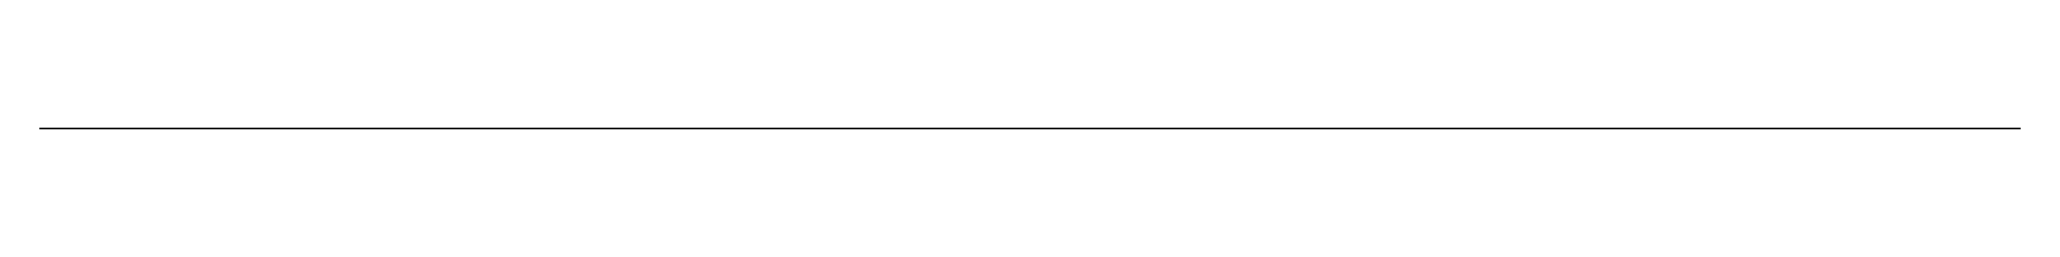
# Model space of a CAD drawing. Header units: metres. Extents: x -978944 to 1068394069015, y -937984 to 996528.
# Drawn here: x 0 to 788720921830, y 0 to 726720 of the extents above; entities that cross this region are included whole.
import ezdxf

# ---------------------------------------------------------------- set-up
doc = ezdxf.new("R2010")
doc.units = ezdxf.units.M

msp = doc.modelspace()

# ---------------------------------------------------------------- linework, layer by layer
at = {"layer": 'MCD_Layer_0'}
for p, q in [((0, 0), (26753620474.790131, 493805.772657)), ((349280730858.413086, 489795.722191), (0, 15286.534545)), ((0, 182463.613281), (462020756.25, 485411.464844)), ((300767312905.074829, 465469.363704), (0, 14527.308397)), ((0, 0), (22915632290.344727, 449211.634243)), ((0, 283401.571326), (47294406011.153091, 292170)), ((0, 283401.571326), (63635617594.531395, 149790.339989)), ((0, 271525.030821), (41720052066.834084, 279926)), ((0, 271525.030821), (56135207168.53727, 143513.059903)), ((0, 251057.786218), (34649205494.476944, 258825.5)), ((0, 257129.846421), (116968780407.503662, 258520.7512)), ((0, 257129.846421), (71522710849.389969, 258075.349108)), ((0, 253087.007095), (112325918507.114929, 254456.04275)), ((0, 253087.007095), (68683747597.3302, 254017.643692)), ((88639869237.940674, 253789.499274), (0, 7920.775482)), ((0, 251057.786218), (46621234449.607002, 132695.21047)), ((89313998642.169601, 249735.438261), (0, 7794.248155)), ((0, 247989.125291), (115255089088.369537, 249330.58473)), ((0, 247989.125291), (70474842791.977295, 248901.016258)), ((0, 231387.872249), (29099117045.595253, 238547)), ((0, 231387.872249), (39153473757.875877, 122298.785753)), ((63675829771.457367, 223364.366608), (0, 6971.206467)), ((31605340451.207359, 598.611108), (0, 221983.831462)), ((0, 220548.583099), (88161440798.794312, 221741.607101)), ((0, 220548.583099), (53907933521.66362, 221359.571325)), ((0, 220520.459185), (26747290729.467541, 123553.29412)), ((27392469633.830429, 120291.002047), (0, 214697.853233)), ((0, 206294.751979), (21406960170.116928, 212677.5)), ((25177850882.568398, 115794.842596), (0, 212111.5)), ((0, 201815.344591), (23604535391.439468, 208059.5)), ((0, 206696.431694), (74221953188.196716, 207814.52459)), ((0, 206696.431694), (45384377592.568314, 207456.483607)), ((0, 206294.751979), (28803514963.813637, 109035.955208)), ((25423838745.429829, 115794.842596), (0, 205895.584225)), ((0, 201815.344591), (31760398625.410324, 106668.389099)), ((52289173226.511749, 199020.574513), (0, 6211.436216)), ((61303629775.632065, 194572.017701), (0, 195478.050471)), ((47014008310.515427, 184830.115712), (0, 5768.551706)), ((0, 0), (130808537902.637436, 182398.413364)), ((0, 172364.832865), (49817599937.904182, 173297.214202)), ((0, 172364.832865), (30461887207.475174, 172998.64265)), ((18626687792.005638, 171243.380537), (0, 167712.167107)), ((0, 60911.592611), (51488335.774742, 162044.28304)), ((15803694104.679592, 156339.062478), (0, 153115.191311)), ((0, 421.74966), (27579727807.50174, 154847.730673)), ((0, 421.74966), (35071858589.854568, 154604.053091)), ((0, 421.74966), (36570284746.325134, 154266.653364)), ((0, 421.74966), (9164287507.689554, 152940.484989)), ((36843897410.94603, 146229.184853), (0, 146914.015752)), ((0, 142446.706902), (12101863771.051388, 146854)), ((0, 144098.734837), (34240669309.420528, 144878.215017)), ((0, 144098.734837), (20937086646.328415, 144628.606195)), ((0, 142446.706902), (16283312130.701685, 75289.422558)), ((0, 0), (5597901715.854924, 126877.25)), ((0, 122082.523588), (8112077250.299516, 125859.75)), ((0, 124578.213734), (26190137735.584091, 125252.100625)), ((0, 124578.213734), (16014441134.13797, 125036.305384)), ((0, 122082.523588), (10914970486.691853, 64526.045602)), ((0, 579.371081), (7094604675.603262, 117566.681961)), ((0, 579.371081), (11947368952.750002, 117468.364444)), ((0, 2559.374152), (43120933400.620872, 114702.94388)), ((0, 111912.736754), (24941460066.74939, 112518.111675)), ((0, 111912.736754), (15250914220.879448, 112324.255661)), ((0, 107289.475048), (22328119974.225521, 107869.841138)), ((0, 107289.475048), (13652939384.025358, 107683.993569)), ((13932683715.338678, 102648.216085), (0, 102613.757761)), ((13927810443.664898, 0), (0, 102613.757761)), ((0, 0), (32641868368.34642, 93678.240891)), ((0, 92734.210352), (16485154138.838148, 93235.841953)), ((0, 459.012183), (4304146895.74773, 93143.308648)), ((0, 92734.210352), (10080150521.122362, 93075.207114)), ((0, 459.012183), (7248216545.054945, 93065.415671)), ((0, 86424.988596), (2810798803.485421, 53442.377537)), ((0, 84454.560849), (15680410581.653112, 84911.404945)), ((0, 84454.560849), (9588075280.635693, 84765.112173)), ((11314521923.860317, 80472.132608), (0, 80849.005412)), ((0, 76701.606606), (3358931436.331715, 79074.75)), ((0, 16005.074463), (8839917314.346695, 77035)), ((0, 76579.244951), (11558935110.170094, 76993.488724)), ((0, 76579.244951), (7067923344.428765, 76860.837628)), ((0, 76442.309936), (404707901.354217, 76802.622958)), ((0, 76701.606606), (4519512864.972837, 40540.211819)), ((8169145928.706838, 74553.330263), (0, 2326.810968)), ((0, 72325.049422), (9420078357.957432, 72716.280772)), ((0, 72325.049422), (5760080067.754249, 72590.998823)), ((3726733509.267536, 72555.348652), (0, 71059.183248)), ((0, 70514.489237), (10383090836.279324, 70895.926637)), ((0, 70514.489237), (6348931749.300486, 70773.780953)), ((0, 67490.928237), (8741677481.468708, 67856.010144)), ((0, 67490.928237), (5345259381.755517, 67739.101893)), ((0, 65613.909336), (2798935036.718834, 67644)), ((0, 65613.909336), (3766025936.060442, 34679.87048)), ((2457115728.609094, 61123.528331), (0, 59863.09874)), ((0, 58326.869926), (1881500471.989147, 60131.5)), ((3884094984.261226, 0), (0, 59936.875)), ((4557338114.866505, 59585.909682), (0, 59936.875)), ((0, 59232.265337), (6681436510.10307, 59552.673263)), ((0, 59232.265337), (4085487169.360988, 59450.070725)), ((0, 12338.599691), (5118728379.185079, 59387.666667)), ((3318260947.170003, 21553.557995), (0, 58713.445268)), ((0, 58326.869926), (2531598441.287042, 30828.345926)), ((0, 57716.014318), (6031341372.639164, 58028.220315)), ((0, 57716.014318), (3687974547.792758, 57928.244237)), ((0, 1223.977825), (12898933248.960606, 54854.761905)), ((0, 266.633925), (1484042850.151756, 54105.679221)), ((0, 266.633925), (2499139597.365385, 54060.432252)), ((0, 51422.733518), (1573866615.216766, 53013.75)), ((0, 51422.733518), (2117670619.377586, 27179.202644)), ((0, 45814.501889), (1208358723.557474, 47232)), ((0, 45814.501889), (1625872066.797625, 24215.002698)), ((0, 44029.480355), (1093414693.846165, 45391.75)), ((0, 44029.480355), (1471212458.264676, 23271.539396)), ((0, 0), (6930112089.87473, 43345.065692)), ((3766823517.405374, 43024.347492), (0, 278.355764)), ((0, 42809.976622), (823171227.488486, 42642.099464)), ((1985851768.83411, 21241.015273), (0, 42643.400837)), ((2376581222.011322, 42099.423731), (0, 1313.923879)), ((0, 40433.732588), (900766145.178899, 41684.75)), ((0, 910.536665), (5562536379.067723, 40807.334037)), ((0, 40433.732588), (1211999785.834862, 21371.026713)), ((0, 38610.154007), (1075635422.139504, 39804.75)), ((1316766926.722291, 5731.861009), (0, 39643.599906)), ((0, 38610.154007), (1447290074.396115, 20407.184296)), ((0, 782.896651), (4149183386.306761, 35086.91787)), ((0, 31714.686607), (1316766926.722291, 31673.123366)), ((4798259443.899145, 21488.276203), (0, 0)), ((0, 0), (1717268509.923693, 21357.29322)), ((0, 10320.704575), (3265345.153505, 10379.082796)), ((0, 10320.704575), (4376076.73328, 10344.558042)), ((0, 10320.704575), (2000345.298761, 10277.391701)), ((18626687792.005638, 3546.566532), (0, 15.353102)), ((15803694104.679592, 3237.887998), (0, 14.016831)), ((3726733509.267536, 1502.670471), (0, 6.505067)), ((2457115728.609094, 1265.90972), (0, 5.480129)), ((2571.137916, 36.094062), (3242204.91226, 10376.885767)), ((2571.137916, 36.094062), (4376076.73328, 10344.558042)), ((2571.137916, 36.094062), (4088109.286671, 10275.822394)), ((65444.392538, 32040.894844), (73259030.641774, 32191.920522)), ((78573.761776, 35160.268277), (747596979.781519, 36248.125)), ((78573.761776, 35160.268277), (1005880304.713386, 18583.76619)), ((107987.792478, 0), (732774.306102, 10388.8125)), ((107987.792478, 0), (4617763.697397, 10356.798637)), ((208656.231445, 99246.324309), (5603432277.216515, 102317)), ((208656.231445, 99246.324309), (7539463839.129088, 52456.098219)), ((211026.688766, 125677.582923), (13047903607.10746, 64571.218039)), ((483373.928236, 10277.705563), (732774.306102, 10388.8125)), ((86603669453.228775, 326658.932458), (869099.033478, 373795.403227)), ((869099.033478, 230833.88089), (98902975766.164871, 143325.293141)), ((958684.524292, 257034.750558), (121480818481.966888, 159593.474013)), ((1846077.023793, 10276.763978), (4617763.697397, 10356.798637)), ((4005832.873355, 10285.552098), (2545426.536984, 5286.995364)), ((4010975.149187, 0.941584), (2545426.536984, 5286.995364)), ((2545426.536984, 5286.995364), (2545506.885044, 5286.995364)), ((1313391837.565551, 39103.277763), (6910896.844753, 39643.599906)), ((5611001138.175018, 30253.987063), (10425558.008793, 86424.988596)), ((5632877718.914782, 37616.030797), (10596468.795822, 95788.460014)), ((21716321.108269, 153976.114709), (40891832646.870682, 154843.044565)), ((21716321.108269, 153976.114709), (35071858589.854568, 154604.053091)), ((21716321.108269, 153976.114709), (9946075067.58724, 154271.339471)), ((21716321.108269, 153976.114709), (9164287507.689554, 152940.484989)), ((24229825.404756, 43105.753423), (3745108107.844508, 21512.173746)), ((32849310.879009, 116013.936842), (25032702764.730907, 116699.489804)), ((44510816241.059769, 58568.839148), (32849310.879009, 116013.936842)), ((47364122.662762, 207450.446613), (6403323809.020218, 115946.795057)), ((12563715505.028214, 151.952461), (47364122.662762, 205895.584225)), ((51327423.574673, 222179.5), (6724707209.291046, 123715.427654)), ((38691688229.980476, 61582.849121), (51488335.774742, 162044.28304)), ((1311655211.409045, 1303.886285), (99785565.255591, 32185.354188)), ((136038799.551042, 782.896651), (4149183386.306761, 35086.91787)), ((12319630791.317307, 102469.659313), (175437780.256101, 99562.629756)), ((3744176348.356715, 59857.618611), (179164688.544413, 62153.792519)), ((182378241.936646, 910.536665), (5562536379.067723, 40807.334037)), ((392616060.916948, 41351.488979), (220206399.383853, 41697.932418)), ((5678832014.12196, 71052.678181), (271740985.050757, 73778.301243)), ((320255875.177258, 371.671532), (2501999024.822325, 54092.751515)), ((5109061575.666666, 59387.666667), (410215484.789398, 15191.266541)), ((422915844.228216, 1223.977825), (12898933248.960606, 54854.761905)), ((938010980.321143, 41561.874631), (448947930.526771, 41796.196376)), ((453782615.441035, 0), (891087715.854778, 36235.083761)), ((347192481318.75, 184474.394531), (462020756.25, 485411.464844)), ((5109061575.666666, 29693.833333), (478662690.347188, 59732.016541)), ((744282109.946848, 1194.134706), (489823870.503196, 32221)), ((1788641602.335273, 31933.01936), (489823870.503196, 32221)), ((503259232.421405, 53351.024415), (2756488068.489967, 54115.375)), ((1311655211.409045, 1303.886285), (536982154.261093, 31858.913593)), ((546717294.697248, 0), (1073673723.321101, 41669.752788)), ((7252148299.434627, 3110.777024), (551380563.589973, 76786.957175)), ((2030286525.657948, 42562.715691), (563939550.471289, 12784.691462)), ((563939550.471289, 12784.691462), (2002341229.374206, 25128.217369)), ((938010980.321143, 41561.874631), (566732748.801855, 41624.864347)), ((569233535.171005, 12784.691462), (2002341229.374206, 42091.618551)), ((652853674.863465, 0), (1282110228.948732, 39790.429169)), ((1135477694.960965, 41196.335917), (660161450.558701, 42094.413535)), ((2202253298.257754, 18230.008476), (661497474.533241, 36671.424521)), ((663644750.195479, 0), (1303302340.745338, 45375.419095)), ((1036164995.55038, 41418.258078), (682810540.725127, 41835.25)), ((2461531999.314081, 23.936092), (682810540.725127, 41835.25)), ((1311163979.286567, 32041.832892), (686316719.494433, 31859.851641)), ((8823222983.75, 77035), (708431996.772652, 19705.42511)), ((1135477694.960965, 41036.009648), (712974366.603397, 1053.393691)), ((718738039.577987, 31933.01936), (969266422.041815, 0)), ((733409682.30545, 0), (1440310580.913114, 47215.007016)), ((2376581222.011322, 42259.75), (765787282.648093, 1218.730156)), ((775582996.210719, 43104.440424), (3745108107.844508, 43360.475206)), ((1129887046.940637, 43105.753423), (775582996.210719, 43104.440424)), ((8823222983.75, 38517.5), (826638627.933121, 77481.67511)), ((854175738.659062, 126134.354871), (5597901715.854924, 126877.25)), ((854175738.659062, 126134.354871), (3904803376.72714, 64304.694451)), ((854175738.659062, 3.849198), (3904803376.72714, 64304.694451)), ((1584419265.080704, 83923.697061), (888652544.327873, 84626.811145)), ((928833241.471572, 639.835165), (7256509698.996655, 93121.053512)), ((938010980.321143, 41561.874631), (2528106027.034781, 41739.505631)), ((938010980.321143, 41561.874631), (1389519450.375633, 41350.229184)), ((938010980.321143, 280.934135), (3239936015.740726, 41415.738489)), ((955253594.610542, 0), (1875979950.861666, 52994.676875)), ((3744176348.356715, 0), (968951887.025908, 62188.5)), ((1074390096.252126, 1222.276136), (969266422.041815, 30736.070512)), ((969266422.041815, 16973.034848), (969297124.049469, 16973.034848)), ((1760231602.927094, 35822.111179), (1005880304.713386, 18583.76619)), ((1757498446.049508, 210.833371), (1005880304.713386, 18583.76619)), ((1005880304.713386, 18583.76619), (1005923010.289598, 18583.76619)), ((5109061575.666666, 0), (1061477392.795979, 59500.033468)), ((1095778953.667765, 14959.283468), (5115765971.655242, 29808.012502)), ((2236728736.66991, 36460.016952), (1099039269.068766, 10999.869616)), ((1103214029.188988, 10999.869616), (2206428058.377976, 21803.909064)), ((3745108107.844508, 21512.173746), (1129887046.940637, 43273.81728)), ((1129887046.940637, 43273.81728), (2624935849.391626, 43105.753423)), ((3745108107.844508, 21512.173746), (1129887046.940637, 43105.753423)), ((2376581222.011322, 42099.423731), (1135477694.960965, 41042.272392)), ((1135477694.960965, 22604.751423), (1135529270.07429, 22604.751423)), ((2402987680.03367, 1055.898789), (1135477694.960965, 0)), ((1141971036.015351, 0), (2242666010.487978, 60109.866073)), ((24081819588.083187, 153101.17448), (1152352695.132885, 158974.226736)), ((2120999625.21101, 41194.841084), (1211999785.834862, 21371.026713)), ((2117706147.53211, 242.454923), (1211999785.834862, 21371.026713)), ((1211999785.834862, 21371.026713), (1212051246.423595, 21371.026713)), ((1249543289.526982, 41386.76322), (1717268509.923693, 21357.29322)), ((1286932197.435079, 59465.59848), (5118884295.370859, 59387.666667)), ((1306889469.215027, 59465.59848), (7673415083.204192, 16722.717295)), ((1306889469.215027, 59465.59848), (5118884295.370859, 59387.666667)), ((1340821133.569531, 31673.123366), (1313391837.565551, 54407.25)), ((1316606208.191018, 31673.123366), (1313391837.565551, 54407.25)), ((1313391837.565551, 32415.462194), (1320249161.566546, 31673.123366)), ((1313391837.565551, 31920.569642), (1313391837.565551, 32415.462194)), ((1313391837.565551, 32168.015918), (1313391837.565551, 31673.123366)), ((1313391837.565551, 31673.123366), (1313391837.565551, 31920.569642)), ((1313391837.565551, 0), (1489646493.528623, 31856.774899)), ((1313391837.565551, 15836.561683), (1489646493.528623, 31733.051761)), ((2573425122.748361, 7976.276062), (1315695469.847136, 31734.018348)), ((2950256505.740533, 8100.965788), (1315695469.847136, 31734.018348)), ((1316766926.722291, 31673.123366), (1327106485.567541, 31673.123366)), ((1320249161.566546, 31673.123366), (1340821133.569531, 31673.123366)), ((1327106485.567541, 31673.123366), (1354535781.571521, 31796.846504)), ((28383524254.484783, 167696.814005), (1358195984.833744, 174129.763688)), ((1413801095.102318, 2559.374152), (43120933400.620872, 114702.94388)), ((2532757630.193201, 39336.936185), (1447290074.396115, 20407.184296)), ((2528824776.730167, 231.520103), (1447290074.396115, 20407.184296)), ((1447290074.396115, 20407.184296), (1447351525.231474, 20407.184296)), ((1451554913.481239, 80127.073741), (8018414696.741344, 80599.38836)), ((1451554913.481239, 80127.073741), (6395715754.159698, 80503.946546)), ((1459595093.741041, 91844.165074), (7994600399.808887, 93160)), ((5678832014.12196, 0), (1469619613.029609, 73819.5)), ((2574621801.963183, 44858.273775), (1471212458.264676, 23271.539396)), ((2570623942.022246, 264.016295), (1471212458.264676, 23271.539396)), ((1471212458.264676, 23271.539396), (1471274924.826253, 23271.539396)), ((1507085851.757629, 14959.283468), (5115765971.655242, 59501.845835)), ((1531012955.04348, 807.608173), (11961038711.277176, 117538.591242)), ((5109061575.666666, 29693.833333), (1541387412.629415, 59732.016541)), ((1612824202.988471, 30375.775485), (1612939801.053479, 30375.775485)), ((2845276116.895844, 46676.895845), (1625872066.797625, 24215.002698)), ((2840857986.279547, 274.719914), (1625872066.797625, 24215.002698)), ((1625872066.797625, 24215.002698), (1625941100.088505, 24215.002698)), ((5600404669.379196, 26834.199006), (1689624040.572593, 53979.585623)), ((3310712855.546399, 26934.106607), (1689624040.572593, 53979.585623)), ((2196716345.688807, 27145.386617), (1689624040.572593, 53769.943443)), ((5600404669.379196, 26834.199006), (1689624040.572593, 26935.744437)), ((1698805177.679438, 0), (3336207758.575283, 67619.663249)), ((6325804179.123423, 64946.556316), (1700484994.388017, 66086.039483)), ((6325804179.123423, 64946.556316), (1700484994.388017, 808.793996)), ((1717268509.923693, 21357.29322), (1717321854.497187, 21357.29322)), ((1788641602.335273, 1365.788466), (2098459903.747243, 32220.063887)), ((1795720442.958194, 53509.388807), (2756488068.489967, 54083.055736)), ((1807158152.785953, 470.245286), (3010977112.157609, 54104.063258)), ((3785384287.660203, 84350.679068), (1811748985.722718, 84826.239867)), ((8823222983.75, 0), (1833145204.875793, 77180.757141)), ((1872554053.922254, 12980.306986), (3766823517.405374, 86015.870011)), ((1872554053.922254, 12980.306986), (3766823517.405374, 43024.347492)), ((1872554053.922254, 12980.306986), (3752194188.859106, 8910.010439)), ((2918703783.222489, 238.539414), (1877925689.980361, 58038.744113)), ((1879525843.307585, 12980.306986), (3752194188.859106, 30155.645411)), ((1879640134.936852, 42843.153645), (2815917161.897979, 77944.86586)), ((1892383152.154388, 19404.507141), (8834801309.808998, 38665.608063)), ((1894269463.48312, 42843.153645), (3752194188.859106, 43024.347492)), ((1915381021.683804, 42643.400837), (1985851768.83411, 42895.867261)), ((1991232540.168246, 42562.715691), (1985851768.83411, 60007.625)), ((1985851768.83411, 43562.170399), (1996960458.040069, 42562.715691)), ((1985851768.83411, 42895.867261), (1985851768.83411, 43562.170399)), ((1985851768.83411, 43229.01883), (1985851768.83411, 42562.715691)), ((3149226603.255106, 42809.976622), (1985851768.83411, 21241.015273)), ((2002341229.374206, 42562.715691), (1985851768.83411, 42562.715691)), ((1990161510.0301, 53449.598169), (3774444243.160535, 54102.447295)), ((3294060430.394649, 0), (1990161510.0301, 54083.055736)), ((1991232540.168246, 42562.715691), (2008069147.246029, 42562.715691)), ((1996960458.040069, 42562.715691), (2030286525.657948, 42562.715691)), ((2008069147.246029, 42562.715691), (2052503904.069867, 42729.291476)), ((2038693303.221443, 0), (4003698896.687894, 79046.300729)), ((3233299661.641518, 244.806056), (2080340092.374, 59563.47353)), ((3705923583.910775, 52390.694594), (2117670619.377586, 27179.202644)), ((3700169044.184206, 308.348849), (2117670619.377586, 27179.202644)), ((2117670619.377586, 27179.202644), (2117760534.060813, 27179.202644)), ((2177878085.94291, 36529.00258), (2202253298.257754, 36744.860835)), ((3548950111.232594, 36671.424521), (2177878085.94291, 36529.00258)), ((3904343400.176653, 36529.00258), (2177878085.94291, 36529.00258)), ((2202253298.257754, 64586.125), (2206428058.377976, 36057.2299)), ((2202253298.257754, 37314.548599), (2210872157.860793, 36460.016952)), ((2202253298.257754, 36744.860835), (2202253298.257754, 37314.548599)), ((2202253298.257754, 37029.704717), (2202253298.257754, 0)), ((2215046917.981015, 36057.2299), (2206428058.377976, 36460.016952)), ((2206428058.377976, 36460.016952), (2219491017.463832, 36460.016952)), ((2210872157.860793, 36460.016952), (2236728736.66991, 36460.016952)), ((2219491017.463832, 36460.016952), (2253966455.875988, 36602.438893)), ((2222500076.534195, 77136.08963), (8840186577.743416, 77035)), ((2256965791.314468, 77136.08963), (13251798069.618416, 21691.953888)), ((2256965791.314468, 77136.08963), (8840186577.743416, 77035)), ((3903036388.159934, 72954.063621), (2269207202.418566, 74544.457771)), ((8480588250.05407, 75535.156093), (2279728024.208083, 76860.415564)), ((8480588250.05407, 75535.156093), (2279728024.208083, 940.656198)), ((3785384287.660203, 84350.679068), (2287074765.246929, 84478.517993)), ((2405877500.78261, 115926.886235), (13177647220.195654, 117587.75)), ((3903036388.159934, 72670.143884), (2450743778.612051, 1865.441396)), ((2457115728.609094, 1265.90972), (7254341674.941135, 61114.394783)), ((2480309289.184022, 279.674341), (2642476792.606239, 41788.63761)), ((3133932492.80602, 53439.90239), (2499139597.365385, 54060.432252)), ((2950929135.561873, 53384.959642), (2501999024.822325, 54092.751515)), ((8183220058.097294, 0), (2516451094.550446, 80942)), ((12138548730.64006, 80131.968193), (2516451094.550446, 80942)), ((4430297272.252324, 59424.791719), (2531598441.287042, 30828.345926)), ((4423417928.66187, 349.748486), (2531598441.287042, 30828.345926)), ((2531598441.287042, 30828.345926), (2531705931.030643, 30828.345926)), ((5188890662.786458, 59387.666667), (2554530787.833333, 5563.969014)), ((2554530787.833333, 17917.067647), (5118728379.185079, 59387.666667)), ((2562047001.41806, 27855.973311), (2562136358.52609, 27855.973311)), ((2602699992.704086, 19404.507141), (8834801309.808998, 77183.108063)), ((2624935849.391626, 64617.927168), (7488501841.25, 21593.579677)), ((8169145928.706838, 74837.25), (2632280354.805536, 2158.233624)), ((8823222983.75, 38517.5), (2661937939.982681, 77481.67511)), ((4114983023.836501, 2848.934641), (2708011930.537948, 76872)), ((9889540059.266472, 76184.943492), (2708011930.537948, 76872)), ((4230297302.125532, 278.938985), (2721819194.390846, 67868.316276)), ((3080858441.768742, 32041.266357), (2747509636.452065, 0)), ((3080858441.768742, 1366.724579), (2747509636.452065, 30674.541778)), ((2747509636.452065, 17003.55154), (2747540275.129025, 17003.55154)), ((4181489103.930379, 84059.206321), (2755511765.357746, 84905.5)), ((9933619914.114674, 48.578791), (2755511765.357746, 84905.5)), ((5055467743.869565, 382.983274), (2756488068.489967, 54115.375)), ((5687910992.338246, 53668.398012), (2800202334.689598, 16191.582726)), ((2800202334.689598, 16191.582726), (5632877718.914782, 31726.39581)), ((3803625422.029578, 43024.347492), (2808831080.883381, 77944.86586)), ((2810798803.485421, 16191.582726), (2810798803.485421, 37982.904611)), ((2832675384.225183, 53442.377537), (5611001138.175018, 53668.398012)), ((3080858441.768742, 32041.266357), (2890653535.205697, 32221)), ((2918703783.222489, 238.539414), (3245159023.649368, 57649.363599)), ((2918703783.222489, 238.539414), (2934864933.738671, 29584.149198)), ((2920319898.274107, 57712.506385), (2934864933.738671, 29584.149198)), ((4558590973.866859, 298.918335), (2933046905.666274, 72729.468345)), ((2934864933.738671, 29584.149198), (2934965940.929398, 29584.149198)), ((2950256505.740533, 52774.412642), (4532779023.221914, 54407.25)), ((2950256505.740533, 52774.412642), (5079573823.594823, 27893.625202)), ((7252148299.434627, 3110.777024), (2968763330.068182, 76008.143934)), ((3614316305.571907, 53186.196171), (3010977112.157609, 54104.063258)), ((3080858441.768742, 31254.002908), (3634298071.182005, 32221)), ((3080858441.768742, 31254.002908), (3825523098.52955, 16519.131139)), ((5024614697.299158, 291.435317), (3232891626.944419, 70908.784078)), ((3233299661.641518, 244.806056), (3594942259.455243, 59163.863645)), ((3233299661.641518, 244.806056), (3251202760.543188, 30361.351104)), ((3235089971.531685, 59228.665248), (3251202760.543188, 30361.351104)), ((3239936015.740726, 40579.715874), (4169592168.129554, 41835.25)), ((3239936015.740726, 40579.715874), (4490807913.653299, 21448.185375)), ((3251202760.543188, 30361.351104), (3251314654.911323, 30361.351104)), ((10160884394.368675, 283.878216), (3327800565.841269, 80063.445865)), ((3401068331.125491, 0), (6679005367.167944, 102280.188703)), ((3416766955.41628, 0), (3740534197.486197, 32209.407627)), ((5593632585.468164, 316.50086), (3599003911.580292, 77007.451997)), ((3726733509.267536, 1502.670471), (11002737027.361298, 72544.506873)), ((3729335863.005563, 43105.753423), (3745108107.844508, 43360.475206)), ((6784808279.848675, 21761.643534), (3729335863.005563, 21593.579677)), ((3744176348.356715, 0), (7020330653.16884, 61096.127688)), ((3744176348.356715, 32681.660601), (3744290611.55094, 32681.660601)), ((3744176348.356715, 0), (7020330653.16884, 1238.509076)), ((3745108107.844508, 44032.730636), (3759737436.390775, 43024.347492)), ((3745108107.844508, 43360.475206), (3745108107.844508, 44032.730636)), ((3745108107.844508, 43696.602921), (3745108107.844508, 0)), ((3832884079.122113, 43192.411349), (3745108107.844508, 43696.602921)), ((3745108107.844508, 43696.602921), (3745108107.844508, 32268.260619)), ((3745108107.844508, 32268.260619), (6784808279.848675, 43273.81728)), ((3752194188.859106, 43024.347492), (3745108107.844508, 43024.347492)), ((3752194188.859106, 43024.347492), (3774366764.937043, 43024.347492)), ((3752308480.488374, 43024.347492), (3774366764.937043, 43024.347492)), ((3759737436.390775, 43024.347492), (3803625422.029578, 43024.347492)), ((6590545388.105774, 66848.99946), (3766025936.060442, 34679.87048)), ((6580311621.975174, 393.444145), (3766025936.060442, 34679.87048)), ((3766025936.060442, 34679.87048), (3766185838.656232, 34679.87048)), ((3774366764.937043, 43024.347492), (3832884079.122113, 43192.411349)), ((3785384287.660203, 84350.679068), (10202282311.237053, 84711.184835)), ((3785384287.660203, 84350.679068), (5607466442.503012, 83921.140282)), ((3785384287.660203, 570.161603), (13074903326.622501, 84054.092764)), ((7249432139.022854, 76444.547905), (3794476095.247256, 76010.381903)), ((3803625422.029578, 43024.347492), (5617662161.766762, 86029)), ((3804188013.16868, 0), (4348045360.087191, 41820.198642)), ((4384021591.100157, 31842.315824), (3825523098.52955, 16519.131139)), ((4381998045.837219, 187.410026), (3825523098.52955, 16519.131139)), ((3825523098.52955, 16519.131139), (3825554716.424284, 16519.131139)), ((3861181859.242862, 61107.087945), (4501055746.901481, 62166.579485)), ((8169145928.706838, 74553.330263), (3903036388.159934, 72681.234499)), ((3903036388.159934, 40030.464766), (3903213669.972622, 40030.464766)), ((8259914216.803581, 1869.877642), (3903036388.159934, 0)), ((3904343400.176653, 8945.766988), (6514952352.051376, 43057.416667)), ((3904803376.72714, 64304.694451), (3905280037.295588, 64304.694451)), ((3910763774.120457, 0), (4836553912.317974, 54387.675526)), ((3925308045.704102, 53769.943443), (5600404669.379196, 54087.682372)), ((3973742682.424292, 76184.943492), (5358984492.428658, 0)), ((6510022173.707903, 43057.416667), (4113557903.752114, 11014.015701)), ((6510022173.707903, 21528.708333), (4148466747.184128, 43307.078201)), ((7958269773.735918, 66056.157931), (4149183386.306761, 35086.91787)), ((4149183386.306761, 35086.91787), (4149316236.696948, 35086.91787)), ((7462852609.065285, 181377.607444), (4185686898.127918, 182897.191957)), ((4230297302.125532, 278.938985), (4703453478.775231, 67412.989403)), ((4230297302.125532, 278.938985), (4253720875.227002, 34594.587205)), ((4232639659.435679, 67486.826193), (4253720875.227002, 34594.587205)), ((4253720875.227002, 34594.587205), (4253867272.558887, 34594.587205)), ((8961085842.871094, 77035), (4411611491.875, 7217.329407)), ((4411611491.875, 23241.211243), (8839917314.346695, 77035)), ((6510022173.707903, 0), (4445708789.892252, 43138.885167)), ((4463202971.111029, 10845.822667), (6513441490.946118, 21611.490842)), ((4473562148.303432, 153680.889947), (25494960981.107906, 154486.900408)), ((5428961837.08773, 41343.5723), (4490807913.653299, 21448.185375)), ((5425562728.669489, 243.33029), (4490807913.653299, 21448.185375)), ((4490807913.653299, 21448.185375), (4490861024.722334, 21448.185375)), ((7909147513.702465, 78145.407133), (4519512864.972837, 40540.211819)), ((7896866228.743299, 459.929888), (4519512864.972837, 40540.211819)), ((4519512864.972837, 40540.211819), (4519704760.050324, 40540.211819)), ((4558590973.866859, 298.918335), (5068466597.743441, 72241.528122)), ((4558590973.866859, 298.918335), (4583832341.385502, 37072.467289)), ((4560693271.902939, 43113.919014), (6515031871.056916, 43057.416667)), ((4561115110.618724, 72320.653564), (4583832341.385502, 37072.467289)), ((4570871704.612045, 43113.919014), (7817871257.822541, 12124.352526)), ((4570871704.612045, 43113.919014), (6515031871.056916, 43057.416667)), ((4583832341.385502, 37072.467289), (4583990099.932493, 37072.467289)), ((5346108590.753042, 57517.816129), (4591382861.647337, 58096.625)), ((5746905123.554358, 0), (4591382861.647337, 58096.625)), ((4672974107.725269, 10845.822667), (6513441490.946118, 43140.199176)), ((6510022173.707903, 21528.708333), (4690468288.944046, 43307.078201)), ((4726752104.821646, 145602.164354), (26110661190.390324, 146460.426455)), ((4726752104.821646, 145602.164354), (20826606435.655205, 146286.995253)), ((4767835184.707802, 0), (18137434877.909042, 222286.5)), ((4767835184.707802, 0), (71910751291.005234, 221425.57616)), ((4767835184.707802, 0), (47235975386.641167, 112955.898242)), ((4789542628.628168, 0), (22820728902.956779, 126459.474564)), ((4789542628.628168, 0), (13047903607.10746, 64571.218039)), ((8054331896.177769, 123787.068053), (4796262580.699829, 230.003386)), ((4798259443.899145, 58206.712587), (6898392292.154766, 60007.625)), ((4798259443.899145, 58206.712587), (7624032343.928646, 30764.837426)), ((7588108657.681008, 349.049422), (4882271461.918788, 84926.804184)), ((4923600817.366434, 0), (9669240159.40637, 125814.468564)), ((5024614697.299158, 291.435317), (5586614790.79552, 70433.058781)), ((5024614697.299158, 291.435317), (5052436484.105908, 36144.40801)), ((5027396875.979833, 70510.203424), (5052436484.105908, 36144.40801)), ((5042586530.604674, 83995.286859), (6930112089.87473, 43345.065692)), ((5052436484.105908, 36144.40801), (5052610370.273451, 36144.40801)), ((6676561811.98554, 53767.817188), (5079573823.594823, 27893.625202)), ((6670775623.621806, 316.453994), (5079573823.594823, 27893.625202)), ((5079573823.594823, 27893.625202), (5079664232.788006, 27893.625202)), ((5922345116.672282, 59028.860305), (5086270397.964315, 59622.875)), ((6366341969.433687, 0), (5086270397.964315, 59622.875)), ((10160884394.368675, 80474.579834), (5102627534.289947, 80058.551413)), ((5109061575.666666, 60315.598958), (5109061575.666666, 89081.5)), ((5109061575.666666, 60779.565104), (5129018847.446614, 59387.666667)), ((5109061575.666666, 59851.632812), (5109061575.666666, 60779.565104)), ((5228805206.346354, 59619.64974), (5109061575.666666, 60315.598958)), ((5109061575.666666, 59387.666667), (5109061575.666666, 59851.632812)), ((5115765971.655242, 59501.845835), (5109061575.666666, 59851.632812)), ((5109061575.666666, 59387.666667), (5148976119.226562, 59387.666667)), ((5188890662.786458, 59387.666667), (5109061575.666666, 4768.339569)), ((5129018847.446614, 59387.666667), (5188890662.786458, 59387.666667)), ((7977542436.961869, 383.269088), (5132837381.921203, 93252.750883)), ((5138685650.965026, 59387.666667), (7663592363.499999, 12737.320597)), ((5148976119.226562, 59387.666667), (5228805206.346354, 59619.64974)), ((5165667974.207415, 52414.244126), (5165972553.687026, 52414.244126)), ((6550735904.544329, 43057.416667), (5207182786.942278, 4034.004796)), ((5207182786.942278, 12990.283849), (6514952352.051376, 43057.416667)), ((5208100675.394171, 92116.790492), (7994600399.808887, 93104.36216)), ((5241273291.161013, 809.530578), (8732691100.621119, 93140.526756)), ((5265247989.87663, 1231.202238), (7298218741.523439, 62164.752776)), ((19665586756.612072, 101537.213855), (5286448052.852707, 103318.677763)), ((19665586756.612072, 101537.213855), (5286448052.852707, 1264.465641)), ((5940242820.548138, 2916.073714), (5358984492.428658, 73329.294943)), ((5358984492.428658, 40493.812571), (5359154252.454394, 40493.812571)), ((5471110405.285202, 389342.995181), (168363474034.176453, 434968)), ((5471110405.285202, 389342.995181), (87230914986.232895, 186662.247119)), ((5528696767.900295, 123783.297505), (26696778026.901993, 124518.55423)), ((5538534964.474555, 53769.943443), (5600404669.379196, 54087.682372)), ((10669127153.293831, 76825.662256), (5562536379.067723, 40807.334037)), ((5562536379.067723, 40807.334037), (5562714482.819614, 40807.334037)), ((9018620409.967085, 26935.744437), (5576818980.769139, 53769.943443)), ((9995717379.414131, 27145.386617), (5576818980.769139, 101.545431)), ((43433690808.521576, 120988.490158), (5585495761.273235, 120514.932441)), ((5593632585.468164, 316.50086), (6219276983.178335, 76490.810887)), ((5593632585.468164, 316.50086), (5624605080.404311, 39253.08833)), ((5596729834.961779, 76574.590526), (5624605080.404311, 39253.08833)), ((5597901715.854925, 17573.655558), (16092177434.553362, 84584.833333)), ((5600404669.379196, 97229.75), (5632877718.914782, 53668.398012)), ((5600404669.379196, 54926.251091), (5622281250.118958, 53668.398012)), ((5600404669.379196, 54087.682372), (5600404669.379196, 54926.251091)), ((5600404669.379196, 54506.966731), (5600404669.379196, 0)), ((5731664153.817771, 53878.040192), (5600404669.379196, 54506.966731)), ((10146118872, 53979.585623), (5600404669.379196, 53668.398012)), ((9018620409.967085, 53769.943443), (5600404669.379196, 53668.398012)), ((5611001138.175018, 53668.398012), (5600404669.379196, 53668.398012)), ((5610830227.387989, 53668.398012), (5644157830.858721, 53668.398012)), ((5611001138.175018, 53668.398012), (5644157830.858721, 53668.398012)), ((5622281250.118958, 53668.398012), (5687910992.338246, 53668.398012)), ((5624605080.404311, 39253.08833), (5624798658.497663, 39253.08833)), ((5644157830.858721, 53668.398012), (5731664153.817771, 53878.040192)), ((5678832014.12196, 0), (10647810026.478674, 72522.823317)), ((5678832014.12196, 38794.051066), (5679005318.321609, 38794.051066)), ((5678832014.12196, 0), (10647810026.478674, 1470.145136)), ((5713629581.143736, 66096), (6325804179.123423, 0)), ((5772035143.430483, 92013.860487), (10946963203.057812, 93137.744864)), ((9553713340.850454, 0), (5772035143.430483, 93104.36216)), ((5856295514.563271, 72535.833451), (6826799032.601692, 73793.479732)), ((6030429550.090698, 446776.141236), (146941466703.877167, 450963)), ((6030429550.090698, 446776.141236), (22915632290.344727, 449211.634243)), ((6072928741.195061, 0), (7301525654.251366, 59986.03564)), ((30620012762.659409, 0), (6189151515.856689, 154993)), ((19153795217.493332, 153563.737264), (6189151515.856689, 154993)), ((24081819588.083187, 0), (6232111514.494183, 159063)), ((12138548730.64006, 80131.968193), (6268942399.270506, 41162.341345)), ((6268942399.270506, 41162.341345), (6269140482.63752, 41162.341345)), ((12620287479.218987, 66.075102), (6268942399.270506, 41162.341345)), ((6305539813.845486, 115946.795057), (12564479442.490517, 34546.215247)), ((6325454601.441914, 223.930393), (48138479162.697495, 120518.603431)), ((6327923874.545925, 120984.819167), (26971047024.079193, 120291.002047)), ((16072358820.646591, 84584.833333), (6438914186.640657, 21636.659943)), ((6510022173.707903, 43730.188802), (6510022173.707903, 64586.125)), ((6510022173.707903, 44066.57487), (6520200606.417009, 43057.416667)), ((6510022173.707903, 43393.802734), (6510022173.707903, 44066.57487)), ((6571092769.962542, 43225.609701), (6510022173.707903, 43730.188802)), ((6510022173.707903, 43057.416667), (6510022173.707903, 43393.802734)), ((6513441490.946118, 43140.199176), (6510022173.707903, 43393.802734)), ((6510022173.707903, 43057.416667), (6530379039.126116, 43057.416667)), ((6550735904.544329, 43057.416667), (6510022173.707903, 3457.155251)), ((6520200606.417009, 43057.416667), (6550735904.544329, 43057.416667)), ((6525130784.760483, 43057.416667), (7812861560.473528, 9234.848765)), ((6530379039.126116, 43057.416667), (6571092769.962542, 43225.609701)), ((16072358820.646591, 42292.416667), (6579242759.30312, 85075.284943)), ((7748517981.966368, 67259.162757), (6654637118.127705, 67936)), ((8329422594.88283, 0), (6654637118.127705, 67936)), ((10160884394.368675, 283.878216), (6763358483.338351, 80866.135994)), ((26696778026.901993, 222179.5), (6828991498.458633, 123715.427654)), ((27021255577.194088, 193714.474092), (6899149052.60717, 227700.5)), ((6930112089.87473, 43345.065692), (6930327364.231399, 43345.065692)), ((10805086997.173443, 443.425777), (6952110238.49144, 107889.404039)), ((7040426440.734253, 491128.503383), (171551724272.55777, 495731)), ((7040426440.734253, 491128.503383), (26753620474.790131, 493805.772657)), ((7132431871.739064, 126041.699128), (17345357909.388222, 126332.992093)), ((7132431871.739064, 126041.699128), (20917940401.645721, 125229.14507)), ((7145376011.203766, 448.437853), (11080394408.472895, 125202.315455)), ((8349844375.166983, 72076.683453), (7171072512.046371, 72802)), ((8975830289.62932, 0), (7171072512.046371, 72802)), ((9089296720.114668, 91997.169135), (7248216545.054945, 93065.415671)), ((8558534867.845199, 91902.584806), (7256509698.996655, 93121.053512)), ((7300950327.225746, 116466.260446), (12222999396.841263, 116013.936842)), ((7345189711.131739, 0), (14424890637.523775, 146801.165318)), ((28383524254.484783, 0), (7345345632.26413, 174227)), ((7430665931.772575, 47954.254658), (7430925092.833254, 47954.254658)), ((17716310525.777481, 85702.620676), (7488675893.903389, 2674.780551)), ((13193905226.30232, 101114.497631), (7539463839.129088, 52456.098219)), ((13173418119.827057, 595.115968), (7539463839.129088, 52456.098219)), ((7539463839.129088, 52456.098219), (7539783950.167765, 52456.098219)), ((7588108657.681008, 349.049422), (8436833989.271021, 84357.032334)), ((7588108657.681008, 349.049422), (7630124763.205266, 43289.827929)), ((7592310268.233434, 84449.427769), (7630124763.205266, 43289.827929)), ((9743362018.950771, 59302.372586), (7624032343.928646, 30764.837426)), ((9735683288.244171, 349.02798), (7624032343.928646, 30764.837426)), ((7624032343.928646, 30764.837426), (7624152324.095937, 30764.837426)), ((7630124763.205266, 43289.827929), (7630387363.864793, 43289.827929)), ((25032702764.730907, 57897.421298), (7636318873.176579, 116466.260446)), ((7636318873.176579, 116013.936842), (15485012360.873276, 116010.403064)), ((25032702764.730907, 57897.421298), (7636318873.176579, 116013.936842)), ((7659886161.33916, 76872), (8480588250.05407, 0)), ((18140184581.709778, 88743.540013), (7673415083.204192, 2769.687706)), ((12069741929.407661, 462.533647), (7765802946.828186, 112538.517571)), ((16072358820.646591, 0), (7774113384.843623, 84744.875437)), ((7844437498.706361, 21306.250437), (16086103988.356127, 42455.040095)), ((9203447075.673098, 70272.340775), (7904169631.797844, 70979.5)), ((9893427388.480511, 0), (7904169631.797844, 70979.5)), ((7977542436.961869, 383.269088), (8869825699.567793, 92627.12046)), ((7977542436.961869, 383.269088), (8021714875.704737, 47533.82137)), ((7981959680.836156, 92728.574042), (8021714875.704737, 47533.82137)), ((7985857519.859006, 1461.471713), (11069285840.026789, 73791.311376)), ((14662296168.944099, 659.308409), (7994600399.808887, 93160)), ((10160884394.368675, 80474.579834), (8018414696.741344, 80599.38836)), ((8021714875.704737, 47533.82137), (8021990953.446879, 47533.82137)), ((8054331896.177769, 186046.345168), (16331082627.845778, 123787.068053)), ((26696778026.901993, 61776.64706), (8054331896.177769, 124269.698108)), ((26731811030.294228, 62014.19154), (8054331896.177769, 62010.420993)), ((12674005560.146, 514.879872), (8154592724.7451, 125274.815913)), ((26647323001.418106, 0), (8194413037.616566, 147083)), ((39527206466.084961, 145611.058262), (8194413037.616566, 147083)), ((8236334605.959613, 84695.830276), (16092497089.616375, 84584.833333)), ((8277250454.025206, 84695.830276), (21329725642.012207, 23817.878942)), ((8277250454.025206, 84695.830276), (16092497089.616375, 84584.833333)), ((26971047024.079193, 0), (8318157996.378918, 120518.603431)), ((26971047024.079193, 60145.501024), (8318157996.378918, 30770.238622)), ((17829728298.61467, 182300.409675), (8533609722.539867, 183328.201382)), ((8584608355.065219, 116270.997544), (13177647220.195654, 117517.523202)), ((8639287389.173914, 1021.799906), (14394255729.114132, 117563.170621)), ((8687687554.93318, 21306.250437), (16086103988.356127, 84747.456762)), ((10482546582.322025, 91560.412088), (8732691100.621119, 93140.526756)), ((16072358820.646591, 42292.416667), (8758011668.795918, 85075.284943)), ((10245701324.877457, 76316.269971), (8799285811.359386, 77084.25)), ((11013819199.293903, 0), (8799285811.359386, 77084.25)), ((8823222983.75, 78238.671875), (8823222983.75, 115552.5)), ((8823222983.75, 78840.507812), (8857688698.530273, 77035)), ((8823222983.75, 77636.835938), (8823222983.75, 78840.507812)), ((9030017272.431641, 77335.917969), (8823222983.75, 78238.671875)), ((8823222983.75, 77035), (8823222983.75, 77636.835938)), ((8834801309.808998, 77183.108063), (8823222983.75, 77636.835938)), ((8823222983.75, 77035), (8892154413.310547, 77035)), ((8961085842.871094, 77035), (8823222983.75, 6185.274811)), ((8857688698.530273, 77035), (8961085842.871094, 77035)), ((8874383029.126968, 77035), (13234834475.625, 16522.277222)), ((8892154413.310547, 77035), (9030017272.431641, 77335.917969)), ((9345879720.20295, 125712.078142), (22820728902.956779, 126459.474564)), ((61303629775.632065, 194572.017701), (9369550402.389183, 193589.001755)), ((61380115901.365852, 527.03867), (9369550402.389183, 193589.001755)), ((9514151934.913044, 116141.077968), (18044081255.869568, 117559.659281)), ((15747561823.30435, 0), (9514151934.913044, 117517.523202)), ((10009396487.66201, 567.604824), (10663830531.934475, 84810.899196)), ((10146118871.999998, 94311.749768), (15470747544.287819, 97229.75)), ((10146118871.999998, 94311.749768), (17310518694.310486, 49847.956017)), ((12375212440.243233, 83864.187142), (10329685513.868414, 85692.421323)), ((194529516637.285217, 389358.185793), (10538594053.502716, 311574.654187)), ((10538594053.502716, 374767.602431), (166927411892.824921, 478.504296)), ((86603669453.228775, 373324.494238), (10538594053.502716, 188105.355312)), ((10538594053.502716, 187133.156108), (37209734375.293732, 342677.433401)), ((12375212440.243233, 83537.807819), (10556966283.465616, 2144.41415)), ((12674204954.712418, 86839.874774), (10580851055.011299, 88732.978763)), ((16569841578.996107, 595.55789), (10661215899.664162, 144904.48963)), ((17829728298.61467, 182300.409675), (10772465505.259453, 182576.697769)), ((17716310525.777481, 86029), (10784247053.062819, 2480.992827)), ((10805086997.173443, 443.425777), (12013629396.635811, 107165.576669)), ((10805086997.173443, 443.425777), (10864915828.829996, 54994.577756)), ((10811069880.339098, 107282.95408), (10864915828.829996, 54994.577756)), ((12674204954.712418, 86501.914787), (10813445932.755869, 2220.502727)), ((16236022212.90896, 84584.833333), (10835130268.250759, 7924.665476)), ((10835130268.250759, 25518.971629), (16092177434.553362, 84584.833333)), ((33087264733.751534, 515.846652), (10836440414.984125, 145486.543553)), ((10864915828.829996, 54994.577756), (10865289759.027849, 54994.577756)), ((19101198351.710739, 124380.55644), (10914970486.691853, 64526.045602)), ((19071538105.82299, 732.049874), (10914970486.691853, 64526.045602)), ((10914970486.691853, 64526.045602), (10915433928.033848, 64526.045602)), ((18140184581.709778, 89081.5), (11046040810.500437, 2569.023963)), ((12319630791.317307, 102469.659313), (11267004109.780701, 103334.25)), ((86603669453.228775, 388879.681498), (11855809672.811371, 188105.355312)), ((13898927707.42457, 84164.541844), (11936775579.441719, 85011.5)), ((14940927124.42617, 0), (11936775579.441719, 85011.5)), ((14982055345.782612, 116120.009929), (11947368952.750002, 117468.364444)), ((14107190800.04348, 116000.624373), (11961038711.277176, 117538.591242)), ((12069741929.407661, 462.533647), (13419735212.763336, 111783.499411)), ((12069741929.407661, 462.533647), (12136573280.068834, 57364.375215)), ((12076425064.47378, 111905.934789), (12136573280.068834, 57364.375215)), ((12136573280.068834, 57364.375215), (12136990976.010468, 57364.375215)), ((12248103640.347828, 60528.476902), (12248530820.301802, 60528.476902)), ((17716310525.777481, 85702.620676), (12375212440.243233, 83550.557011)), ((12375212440.243233, 46016.934794), (12375434394.119793, 46016.934794)), ((17829950910.57608, 2149.513827), (12375212440.243233, 0)), ((12516351382.365454, 35323.646441), (25080066887.393669, 71629.68321)), ((14612242736.140568, 92415.758831), (12549389846.848656, 93345.75)), ((15707719216.96368, 0), (12549389846.848656, 93345.75)), ((12562951567.56591, 35323.646441), (25080066887.393669, 138184.860989)), ((21568331799.830742, 80634.919885), (12620287479.218987, 2516.617505)), ((12661499500.202944, 151.952461), (25080066887.393669, 115794.842596)), ((12674005560.146, 514.879872), (14091585362.554356, 124434.35024)), ((12674005560.146, 514.879872), (12744182778.087008, 63856.461771)), ((18140184581.709778, 88743.540013), (12674204954.712418, 86515.116349)), ((12674204954.712418, 47649.717849), (12674432098.147715, 47649.717849)), ((18256482020.582066, 2225.783352), (12674204954.712418, 0)), ((12681023281.9401, 124570.641971), (12744182778.087008, 63856.461771)), ((12744182778.087008, 63856.461771), (12744621385.699139, 63856.461771)), ((24740576887.35067, 103271.961052), (12898933248.960606, 54854.761905)), ((12898933248.960606, 54854.761905), (12899346252.714735, 54854.761905)), ((19695441450.880989, 181670.472823), (12978874102.722233, 183499.5)), ((46788841140.31366, 104.989475), (12978874102.722233, 183499.5)), ((12992889902.155066, 0), (25516157277.726212, 212600.98354)), ((13047903607.10746, 64571.218039), (13048308111.465733, 64571.218039)), ((22462248415.024036, 180865.267495), (13059446752.920952, 184808.119328)), ((24168133076.04348, 832.187552), (13177647220.195654, 117587.75)), ((21611623018.62088, 113573.675317), (13251798069.618414, 111231.670118)), ((21611623018.62088, 2352.18783), (13251798069.618414, 10.182631)), ((18846878087.293545, 444.605051), (13306786396.401482, 126290.831269)), ((27113915183.572338, 123553.29412), (13348389013.450996, 37275.630666)), ((13377886183.150925, 0), (16492842627.633745, 97194.768978)), ((26851575018.635128, 25586.934018), (13398086995.007423, 37275.630666)), ((13398901716.016546, 73883.874459), (13398901716.016546, 37275.630666)), ((25990578944.288841, 111221.487487), (13861368638.816511, 115488.010002)), ((13932683715.338678, 102657.272303), (32045059243.147026, 103212.581197)), ((13932683715.338678, 102657.272303), (25007828665.622345, 103034.757563)), ((22462248415.024036, 180161.383206), (14104202493.154629, 4624.739737)), ((14326701553.853569, 0), (28135570521.423275, 207984.64499)), ((17278574778.347828, 115568.729567), (14394255729.114132, 117563.170621)), ((24982604986.000057, 194751.322357), (14524770340.697706, 198996.889342)), ((14777152367.350262, 212.235514), (39311943065.592453, 161733.333333)), ((16895464210.177937, 78905.195175), (15105855346.055586, 80625.323631)), ((47014008310.515427, 185534), (15148958233.388304, 5350.62041)), ((16895464210.177937, 78598.11506), (15304700775.402514, 2017.612318)), ((15485012360.873276, 215.560467), (44510816241.059769, 116466.260446)), ((21568331799.830742, 80942), (15503546204.749441, 2334.288687)), ((24107873924.934338, 712.381246), (15511267719.143801, 173328.642786)), ((24982604986.000057, 193993.39687), (15686751967.953524, 4979.8073)), ((15803694104.679592, 3237.887998), (46658525451.911179, 156315.701093)), ((15896347051.25297, 112.466576), (25494960981.107906, 154486.900408)), ((15964458173.740984, 123787.068053), (26696778026.901993, 124518.55423)), ((16072358820.646591, 85906.471354), (16072358820.646591, 126877.25)), ((16072358820.646591, 86567.290365), (16113274668.712183, 84584.833333)), ((16072358820.646591, 85245.652344), (16072358820.646591, 86567.290365)), ((16317853909.040146, 84915.242839), (16072358820.646591, 85906.471354)), ((16072358820.646591, 84584.833333), (16072358820.646591, 85245.652344)), ((16086103988.356127, 84747.456762), (16072358820.646591, 85245.652344)), ((16072358820.646591, 84584.833333), (16154190516.777777, 84584.833333)), ((16236022212.90896, 84584.833333), (16072358820.646591, 6791.464127)), ((16113274668.712183, 84584.833333), (16236022212.90896, 84584.833333)), ((16133093282.618956, 84584.833333), (21309587373.042423, 18141.546895)), ((16154190516.777777, 84584.833333), (16317853909.040146, 84915.242839)), ((28495796228.727951, 145128.067038), (16283312130.701685, 75289.422558)), ((28451548097.937996, 854.1607), (16283312130.701685, 75289.422558)), ((16283312130.701685, 75289.422558), (16284003507.745277, 75289.422558)), ((25990578944.288841, 0), (16548455229.567305, 115552.5)), ((16569841578.996107, 595.55789), (18423168267.233768, 143932.328956)), ((16569841578.996107, 595.55789), (16661590424.948467, 73862.315702)), ((16579016463.591343, 144089.976633), (16661590424.948467, 73862.315702)), ((33087264733.751534, 146233.631807), (16615875302.975658, 145477.649645)), ((16661590424.948467, 73862.315702), (16662163855.23567, 73862.315702)), ((29906524570.185501, 353155.519393), (16773659432.84317, 356114.262015)), ((16775815772.941372, 126007.203909), (19681775082.766766, 126877.25)), ((52289173226.511749, 199778.5), (16848733595.209339, 5761.417958)), ((21568331799.830742, 80634.919885), (16895464210.177937, 78610.110377)), ((16895464210.177937, 43295.897152), (16895658395.167534, 43295.897152)), ((21667754514.504208, 2022.410445), (16895464210.177937, 0)), ((19791377511.987679, 106921.040395), (16997371073.626663, 107997)), ((21275132537.07019, 0), (16997371073.626663, 107997)), ((22683818561.04335, 96087.036622), (17310518694.310486, 49847.956017)), ((22664350083.265335, 565.526519), (17310518694.310486, 49847.956017)), ((17310518694.310486, 49847.956017), (17310822889.275768, 49847.956017)), ((31605340451.207359, 598.611108), (17645905477.423702, 221600.451315)), ((17661621314.694008, 0), (34684870774.640045, 238461.176291)), ((65741750922.258057, 212317.343802), (17672513688.779045, 216042.437988)), ((65741750922.258057, 212317.343802), (17672513688.779045, 2644.035384)), ((30422896446.362965, 218572.908207), (17687730492.071491, 223337.784315)), ((17762465457.585098, 103334.25), (19665586756.612072, 0)), ((17829728298.61467, 182300.409675), (48054281365.329071, 183079.542098)), ((17829728298.61467, 182300.409675), (26412008799.039749, 181372.081682)), ((17829728298.61467, 1232.244896), (61584757617.417007, 181659.421299)), ((35242658014.798874, 220235.079912), (18137434877.909042, 222286.5)), ((18626687792.005638, 3546.566532), (54993078243.06427, 171217.792034)), ((18846878087.293545, 444.605051), (19681775082.766766, 126877.25)), ((22107810798.715698, 111528.425709), (18986786722.838963, 112650.75)), ((23765228295.112762, 0), (18986786722.838963, 112650.75)), ((30422896446.362965, 217722.274815), (19102748931.43721, 5588.927206)), ((22697675731.207348, 424.280953), (19572174702.292938, 103231.299475)), ((28818612932.820709, 230833.88089), (19704475629.771851, 229929.200026)), ((23214623694.885365, 124150.409134), (19937347617.040302, 125399.75)), ((24955018699.822357, 0), (19937347617.040302, 125399.75)), ((39527206466.084961, 145611.058262), (20413789657.941525, 74797.764475)), ((20413789657.941525, 74797.764475), (20414434684.156704, 74797.764475)), ((41095910221.396942, 120.067755), (20413789657.941525, 74797.764475)), ((63675829771.457367, 224215), (20517767370.802929, 6466.142891)), ((21030230757.159679, 0), (41300332691.771423, 258732.380554)), ((21329725642.012203, 126046.03413), (49653735362.206024, 126727.860973)), ((21329725642.012203, 126046.03413), (38648962025.046043, 126509.523164)), ((42216528234.475098, 153540.306727), (21499157897.186394, 78820.325321)), ((30620012762.659409, 0), (21499157897.186394, 78820.325321)), ((21499157897.186394, 78820.325321), (21499836532.221027, 78820.325321)), ((21611623018.62088, 2352.18783), (37933186014.292366, 113556.704265)), ((33087264733.751534, 515.846652), (22023775091.024879, 146945.144429)), ((47014008310.515427, 184830.115712), (22462248415.024036, 180188.878686)), ((22462248415.024036, 99242.185542), (22463268684.301609, 99242.185542)), ((47536386180.632263, 4635.737929), (22462248415.024036, 0)), ((22697675731.207348, 424.280953), (23678034749.593544, 102538.723213)), ((22697675731.207348, 424.280953), (22746208355.879932, 52620.197287)), ((22702528993.674606, 102651.032877), (22746208355.879932, 52620.197287)), ((22746208355.879932, 52620.197287), (22746511684.784138, 52620.197287)), ((22820939929.645546, 126046.03413), (46960119885.392303, 126727.860973)), ((22820939929.645546, 126046.03413), (37581285229.488548, 126509.523164)), ((35917697603.934425, 854.273224), (23109836442.84153, 207852.213115)), ((23751339607.981689, 181532.328776), (32641868368.34642, 93678.240891)), ((24081819588.083187, 0), (45153411727.655975, 156268.978322)), ((24081819588.083187, 83591.708759), (24082554506.89386, 83591.708759)), ((24081819588.083187, 0), (45153411727.655975, 3167.803842)), ((24107873924.934338, 712.381246), (26804324939.794106, 172165.785164)), ((24107873924.934338, 712.381246), (24241361598.937298, 88350.988754)), ((24121222692.334637, 172354.356671), (24241361598.937298, 88350.988754)), ((33204428826.657227, 115574.07187), (24168376334.85321, 113190.816451)), ((33204428826.657227, 2393.6174), (24168376334.85321, 10.36198)), ((35397327867.937408, 257034.750558), (24202580262.85965, 256027.383618)), ((24241361598.937298, 88350.988754), (24242195896.899815, 88350.988754)), ((31605340451.207359, 598.611108), (24429011204.121395, 219871.877666)), ((42350159747.016098, 248345.381902), (24622185899.427963, 253759.296126)), ((42672243795.703255, 244378.285812), (24809444067.269333, 249705.717582)), ((37937599179.50695, 113180.454471), (24827255162.380585, 117522.124126)), ((24834376450.210785, 156297.011984), (28949921789.971096, 159006.932675)), ((52289173226.511749, 199020.574513), (24982604986.000057, 194023.003334)), ((24982604986.000057, 106861.57235), (24983739733.682922, 106861.57235)), ((52870164040.139664, 4991.649886), (24982604986.000057, 0)), ((25423838745.429829, 115794.842596), (25032702764.730907, 209005.309001)), ((25032702764.730907, 118508.78422), (25130486759.905636, 115794.842596)), ((25032702764.730907, 116699.489804), (25032702764.730907, 118508.78422)), ((25032702764.730907, 117604.137012), (25032702764.730907, 0)), ((25619406735.779289, 116247.1662), (25032702764.730907, 117604.137012)), ((25032702764.730907, 115794.842596), (25032702764.730907, 116699.489804)), ((25065552075.609917, 116017.47062), (25032702764.730907, 116699.489804)), ((45854582237.25, 116013.936842), (25032702764.730907, 57897.421298)), ((25080066887.393669, 115794.842596), (25032702764.730907, 115794.842596)), ((25032702764.730907, 33772.317831), (25177850882.568398, 56540.450486)), ((25032702764.730907, 0), (44846948724.4729, 29620.128499)), ((25065552075.609917, 116017.47062), (45183081207.886032, 29167.804895)), ((25080066887.393669, 115794.842596), (25228270755.080368, 115794.842596)), ((37596418269.759125, 70834.583125), (25080066887.393669, 115794.842596)), ((25080830824.855968, 115794.842596), (25228270755.080368, 115794.842596)), ((25130486759.905636, 115794.842596), (25423838745.429829, 115794.842596)), ((25228270755.080368, 115794.842596), (25619406735.779289, 116247.1662)), ((25321859755.372791, 0), (49728471567.780296, 279825.289081)), ((25990578944.288841, 0), (37137012209.625465, 113522.762161)), ((25990578944.288841, 60725.818867), (25990967701.0294, 60725.818867)), ((25990578944.288841, 0), (37137012209.625465, 2301.274674)), ((30350518241.040489, 143603.896296), (26065847135.065308, 145049)), ((32625889620.659004, 0), (26065847135.065308, 145049)), ((33087264733.751534, 146233.631807), (26110661190.390324, 146460.426455)), ((26388665846.622292, 113543.127423), (28565703593.75835, 115511.769475)), ((42350159747.016098, 247378.881176), (26591960771.382202, 6350.211802)), ((26696778026.901993, 220520.459185), (26851575018.635128, 123553.29412)), ((26696778026.901993, 126449.074451), (26801062316.06958, 123553.29412)), ((26696778026.901993, 124518.55423), (26696778026.901993, 126449.074451)), ((26696778026.901993, 125483.81434), (26696778026.901993, 61776.64706)), ((27322483761.907509, 124035.924175), (26696778026.901993, 125483.81434)), ((26696778026.901993, 123553.29412), (47648958218.48642, 124269.698108)), ((47648958218.48642, 123787.068053), (26696778026.901993, 123553.29412)), ((26696778026.901993, 123553.29412), (26905346605.237164, 123553.29412)), ((26696778026.901993, 0), (48007435462.5, 31122.097463)), ((48007435462.5, 31604.727518), (26731811030.294228, 123790.8386)), ((26747290729.467541, 22197.21199), (26746476008.45842, 123553.29412)), ((40199964032.086121, 75580.620747), (26747290729.467541, 123553.29412)), ((26748105450.476665, 123553.29412), (26905346605.237164, 123553.29412)), ((42672243795.703255, 243427.224073), (26794199592.650879, 6248.77283)), ((26801062316.06958, 123553.29412), (27113915183.572338, 123553.29412)), ((26905346605.237164, 123553.29412), (27322483761.907509, 124035.924175)), ((26971047024.079193, 193714.474092), (27127434320.666565, 24911.338498)), ((26971047024.079193, 123110.322408), (27076402676.517002, 120291.002047)), ((26971047024.079193, 121230.775501), (26971047024.079193, 123110.322408)), ((26971047024.079193, 122170.548954), (26971047024.079193, 120291.002047)), ((27603180938.706051, 120760.888774), (26971047024.079193, 122170.548954)), ((26971047024.079193, 120291.002047), (26971047024.079193, 121230.775501)), ((27006439938.570019, 120522.274421), (26971047024.079193, 121230.775501)), ((27022078668.228756, 120291.002047), (26971047024.079193, 28222.571525)), ((27126611229.631897, 120291.002047), (26971047024.079193, 120291.002047)), ((27006439938.570019, 120522.274421), (43432867717.486908, 30296.680905)), ((27022901759.263428, 120291.002047), (27181758328.954811, 120291.002047)), ((27076402676.517002, 120291.002047), (27392469633.830429, 120291.002047)), ((27181758328.954811, 120291.002047), (27603180938.706051, 120760.888774)), ((42663333891.377953, 911.523956), (27450052038.638527, 221781.821393)), ((29987275957.029465, 102304.744747), (27720802384.819794, 103334.25)), ((31190885048.90955, 0), (27720802384.819794, 103334.25)), ((37937599179.50695, 0), (27731700606.174736, 117587.75)), ((28383524254.484783, 0), (53219107977.158966, 171166.615028)), ((28383524254.484783, 91560.781841), (28384390450.903683, 91560.781841)), ((28383524254.484783, 0), (53219107977.158966, 3469.801022)), ((88639869237.940674, 254756), (28561735643.336441, 7346.915676)), ((28705197067.098404, 0), (56372856890.807701, 292064.883972)), ((89313998642.169601, 250686.5), (28778955118.032425, 7229.555248)), ((50406151186.673859, 210177.962313), (28803514963.813637, 109035.955208)), ((50327880765.576546, 1237.0161), (28803514963.813637, 109035.955208)), ((28803514963.813637, 109035.955208), (28804737939.143284, 109035.955208)), ((98902975766.164871, 143325.293141), (28818612932.820709, 229936.213056)), ((28818612932.820709, 229936.213056), (69027504292.19104, 229936.213056)), ((98902975766.164871, 143325.293141), (28818612932.820709, 115932.398146)), ((29270509387.437431, 171197.321231), (34121209333.272236, 174165.587593)), ((29873010525.880047, 116013.936842), (45183081207.886032, 58116.515544)), ((35036360570.91629, 520.946351), (30148723309.446613, 126750.8439)), ((34502440197.619461, 520.946351), (30336943978.03186, 126750.8439)), ((63675829771.457367, 223364.366608), (30422896446.362965, 217755.502682)), ((30422896446.362965, 119932.662646), (30424278300.307659, 119932.662646)), ((64383338991.140228, 5602.218353), (30422896446.362965, 0)), ((31165708674.623703, 2287.697832), (38082468602.667412, 115508.375264)), ((31507034571.110291, 220995.114239), (38191834417.710915, 219858.425731)), ((31507034571.110291, 220995.114239), (37110469736.643166, 220995.114239)), ((55580697594.468063, 205614.236343), (31760398625.410324, 106668.389099)), ((55494392163.420761, 1210.155993), (31760398625.410324, 106668.389099)), ((31760398625.410324, 106668.389099), (31761747147.770439, 106668.389099)), ((61380115901.365852, 527.03867), (32162415871.058369, 195442.519774)), ((32641868368.34642, 93678.240891), (32642882342.885696, 93678.240891)), ((33204428826.657227, 2393.6174), (50846245596.369835, 115556.801903)), ((33865058795.741982, 3149.114734), (46940734275.20903, 159002.260398)), ((71450588049.204041, 354952.283094), (34197460704.16864, 356953.469013)), ((34502440197.619461, 520.946351), (35809008887.614326, 125900.475591)), ((34502440197.619461, 520.946351), (34567121815.936035, 64608.839047)), ((34508908359.451118, 126038.373155), (34567121815.936035, 64608.839047)), ((34567121815.936035, 64608.839047), (34567526076.050514, 64608.839047)), ((54357076319.359482, 1046.00477), (34973932825.634399, 254502.190019)), ((35036360570.91629, 520.946351), (36569439339.265472, 125900.475591)), ((35036360570.91629, 520.946351), (35112255559.448425, 64608.839047)), ((35043950069.769501, 126038.373155), (35112255559.448425, 64608.839047)), ((35112255559.448425, 64608.839047), (35112729903.126755, 64608.839047)), ((35374833151.877518, 193891.012678), (44744383554.266693, 195709)), ((121480818481.966888, 159593.474013), (35397327867.937408, 256035.192664)), ((35397327867.937408, 256035.192664), (84785259526.325668, 256035.192664)), ((121480818481.966888, 159593.474013), (35397327867.937408, 129091.340163)), ((55774568835.368538, 1024.935302), (35885962894.074326, 249375.802464)), ((35917697603.934425, 854.273224), (39935070204.153008, 206457.737705)), ((35917697603.934425, 854.273224), (36116577435.628418, 105948.724044)), ((35937585587.103828, 206683.868852), (36116577435.628418, 105948.724044)), ((36116577435.628418, 105948.724044), (36117820434.576508, 105948.724044)), ((56603863187.554024, 1062.713764), (36419539880.364212, 258567.635631)), ((62013581237.236061, 68257.820529), (36664696350.227966, 0)), ((37209734375.293732, 187125.560802), (86603669453.228775, 188606.645526)), ((49295308035.427155, 193885.090895), (37822389175.358772, 99444.498684)), ((76218424293.720963, 0), (37822389175.358772, 99444.498684)), ((37822389175.358772, 99444.498684), (37823584271.073364, 99444.498684)), ((44157722560.178734, 171772.92786), (37923848184.240562, 173501.5)), ((47468216875.45211, 0), (37923848184.240562, 173501.5)), ((37937599179.50695, 0), (49985669168.578972, 115522.26197)), ((37937599179.50695, 61795.395231), (37938019382.840836, 61795.395231)), ((37937599179.50695, 0), (49985669168.578972, 2341.807499)), ((38367887393.402382, 115542.98593), (40721026063.143013, 117546.30208)), ((68518579076.282791, 235743.425496), (39153473757.875877, 122298.785753)), ((68412183767.158127, 1387.4833), (39153473757.875877, 122298.785753)), ((39153473757.875877, 122298.785753), (39155136184.580948, 122298.785753)), ((39236506666.666672, 242600), (46335909987.792976, 162039.347331)), ((39236506666.666672, 162996.875), (39236506666.666672, 168051.041667)), ((39236506666.666672, 165523.958333), (39389774270.833336, 161733.333333)), ((39236506666.666672, 164260.416667), (39236506666.666672, 161733.333333)), ((39236506666.666672, 161733.333333), (39236506666.666672, 162996.875)), ((39236506666.666672, 161733.333333), (46335909987.792976, 162671.118164)), ((39849577083.333336, 161733.333333), (39236506666.666672, 0)), ((39299969034.01693, 161733.333333), (39236506666.666672, 0)), ((39543041875.000008, 161733.333333), (40156112291.666672, 162365.104167)), ((39914330982.869225, 3449.33022), (55325697667.921509, 174160.469892)), ((40452869659.943474, 220988.388272), (45515622484.942474, 222030.913235)), ((41095910221.396942, 146119.409413), (79555900630.016449, 146909.820125)), ((41095910221.396942, 146119.409413), (64612978311.554962, 146656.711077)), ((44217619268.769409, 125613.189), (41196987693.385239, 126877.25)), ((45821723403.020538, 0), (41196987693.385239, 126877.25)), ((42216528234.475098, 150341.444175), (53995991699.091995, 154993)), ((42216528234.475098, 150341.444175), (58066043974.800575, 79462.142472)), ((88639869237.940674, 253789.499274), (42350159747.016098, 247416.635111)), ((42350159747.016098, 136269.051602), (42352083355.28949, 136269.051602)), ((89624756673.917786, 6365.313376), (42350159747.016098, 0)), ((42663333891.377953, 911.523956), (47435201801.709267, 220293.892582)), ((42663333891.377953, 911.523956), (42899564976.047821, 113049.07771)), ((89313998642.169601, 249735.438261), (42672243795.703255, 243464.374922)), ((42672243795.703255, 134092.274979), (42674182033.521011, 134092.274979)), ((90306376404.860382, 6263.633169), (42672243795.703255, 0)), ((42686956999.84494, 220535.178335), (42899564976.047821, 113049.07771)), ((46435787848.443382, 125613.189), (42891491883.992546, 126877.25)), ((48317983564.040398, 0), (42891491883.992546, 126877.25)), ((42899564976.047821, 113049.07771), (42901041420.327011, 113049.07771)), ((82707364063.485931, 215944.751952), (43120933400.620872, 114702.94388)), ((43120933400.620872, 114702.94388), (43122314065.752808, 114702.94388)), ((71450588049.204041, 354952.283094), (43169418075.224289, 355490.236298)), ((43531345960.147537, 2327.991526), (51007603676.58062, 117542.848086)), ((62297949410.171326, 11.843566), (44744383554.266693, 195709)), ((76170171151.983215, 76005.445152), (45034545371.439148, 0)), ((45854582237.249992, 210313.249784), (118617375909.019165, 211713.992058)), ((71607460621.379456, 3003.393343), (46203773808.560226, 210799.092825)), ((46335909987.792976, 235319.236074), (77222571828.651642, 242600)), ((46335909987.792976, 235319.236074), (87894562848.619263, 124376.686454)), ((81587160286.812256, 255783.598099), (46621234449.607002, 132695.21047)), ((81460472149.720932, 1505.431043), (46621234449.607002, 132695.21047)), ((46621234449.607002, 132695.21047), (46623213951.749054, 132695.21047)), ((47145760178.138519, 1226.719134), (50228242777.535049, 183295.046811)), ((53134328192.465248, 220228.353944), (47235975386.641167, 112955.898242)), ((47235975386.641167, 112955.898242), (47237511416.017685, 112955.898242)), ((48138479162.697502, 2697.076359), (96196419218.679901, 120874.315275)), ((48386221129.249161, 209776.929545), (106133777234.678436, 211303.864815)), ((100463657471.569885, 229501.405199), (48961161193.204239, 417562.816408)), ((49150149993.468124, 228533.607065), (99091964566.428757, 229501.405199)), ((49366038052.121918, 0), (56257131852.263428, 154937.237093)), ((49540320419.819382, 228533.607065), (74121057279.948441, 414477.083229)), ((61632555430.252419, 68257.820529), (49540320419.819382, 162337.617343)), ((49714149328.467422, 2697.076359), (96196419218.679901, 120874.315275)), ((78927219191.750427, 353725.749789), (52011347078.583481, 357287)), ((187500906218.293427, 204.422218), (52011347078.583481, 357287)), ((52585478669.232697, 344830.68277), (177964306612.043762, 229936.213056)), ((59707577605.632431, 603.909308), (53070859003.501953, 146936.463183)), ((53134328192.465248, 220228.353944), (71910751291.005234, 221425.57616)), ((54357076319.359482, 1046.00477), (60436882197.826042, 252794.741056)), ((54357076319.359482, 1046.00477), (54658056808.392479, 129727.665127)), ((54387174368.262779, 253071.624672), (54658056808.392479, 129727.665127)), ((54658056808.392479, 129727.665127), (54659937936.448936, 129727.665127)), ((55774568835.368538, 1024.935302), (62012920388.383179, 247702.746309)), ((55774568835.368538, 1024.935302), (56083398120.171242, 127114.586284)), ((55805451763.848808, 247974.052713), (56083398120.171242, 127114.586284)), ((56083398120.171242, 127114.586284), (56085328303.201256, 127114.586284)), ((98236612544.940216, 276636.109972), (56135207168.53727, 143513.059903)), ((98084071221.112671, 1628.159861), (56135207168.53727, 143513.059903)), ((56135207168.53727, 143513.059903), (56137590626.722076, 143513.059903)), ((65789448324.37159, 205986.631148), (56501760184.262299, 208059.5)), ((70721668150.382507, 0), (56501760184.262299, 208059.5)), ((56603863187.554024, 1062.713764), (62934970808.753311, 256832.911693)), ((56603863187.554024, 1062.713764), (56917284356.920326, 131799.948933)), ((56635205304.490654, 257114.218277), (56917284356.920326, 131799.948933)), ((56917284356.920326, 131799.948933), (56919243239.228867, 131799.948933)), ((69953180780.044678, 153171.411705), (58066043974.800575, 79462.142472)), ((69910111443.793793, 901.50033), (58066043974.800575, 79462.142472)), ((58066043974.800575, 79462.142472), (58066716933.179497, 79462.142472)), ((59379645994.297592, 216075), (65741750922.258057, 0)), ((59707577605.632431, 603.909308), (61789281266.549141, 145950.670048)), ((59707577605.632431, 603.909308), (59810632242.311478, 74898.075688)), ((59717883069.300339, 146110.528394), (59810632242.311478, 74898.075688)), ((59810632242.311478, 74898.075688), (59811276333.790718, 74898.075688)), ((123397778606.983551, 255551.031809), (60138094481.433708, 464958.410541)), ((60370226371.572441, 254473.383455), (121712950372.105621, 255551.031809)), ((60849466402.826607, 254473.383455), (91041588371.839035, 461522.430282)), ((75702163308.961563, 76005.445152), (60849466402.826607, 180763.79784)), ((61446614836.444397, 68257.820529), (99091964566.428757, 173397.165578)), ((61446614836.444397, 68257.820529), (99482134992.780014, 47288.86097)), ((61961043463.934357, 210773.854226), (106111952761.471558, 212111.5)), ((61961043463.934357, 4019.246973), (106111952761.471558, 212111.5)), ((61961043463.934357, 210773.854226), (129573261458.877625, 211947.449103)), ((61961043463.934357, 4019.246973), (129573261458.877625, 211947.449103)), ((111362330790.429932, 288736.20975), (63635617594.531395, 149790.339989)), ((111189407916.531769, 1699.375787), (63635617594.531395, 149790.339989)), ((63635617594.531395, 149790.339989), (63638319514.43605, 149790.339989)), ((64589785084.255608, 383970.794013), (218590573877.586334, 256035.192664)), ((65082476223.926575, 0), (83151455728.633652, 242512.718115)), ((78145242808.791962, 219791.21393), (67113251154.709175, 222003)), ((84003773708.604645, 0), (67113251154.709175, 222003)), ((121407141870.998535, 223740.670334), (67834356234.821442, 227666.186051)), ((121407141870.998535, 223740.670334), (67834356234.821442, 2786.292625)), ((69710302538.30574, 115034.730313), (180643680086.752777, 115932.398146)), ((75186384034.824951, 145617.631827), (70373732501.913574, 147083)), ((77742139024.465271, 0), (70373732501.913574, 147083)), ((129311367780.394958, 0), (71432864835.724335, 211423.748163)), ((71450588049.204041, 354952.283094), (192572012558.455322, 356469.31113)), ((71450588049.204041, 354952.283094), (105843091304.917374, 353144.760329)), ((71450588049.204041, 2399.27129), (246793841887.878601, 353704.231661)), ((71607460621.379456, 3003.393343), (90201911793.6492, 109541.831558)), ((71910751291.005234, 220830.225795), (163425227402.137207, 222024.7733)), ((71910751291.005234, 220830.225795), (127868959888.433731, 221642.24966)), ((75473775481.567001, 76005.445152), (121712950372.105621, 193078.663453)), ((75473775481.567001, 76005.445152), (122192190403.359787, 52656.397479)), ((143699938387.980194, 455484.435816), (83546475806.965225, 465413.968819)), ((99564345772.115814, 252217.90019), (85508556934.274796, 254756)), ((107028661900.134171, 0), (85508556934.274796, 254756)), ((85623929581.020462, 128091.782269), (221881605029.714539, 129091.340163)), ((85837017152.271332, 3659.59693), (106133777234.678436, 211303.864815)), ((86603669453.228775, 190551.043934), (86603669453.228775, 388879.681498)), ((86603669453.228775, 373324.494238), (150988772769.962311, 373795.403227)), ((86603669453.228775, 190551.043934), (86603669453.228775, 373324.494238)), ((86603669453.228775, 192495.442341), (87026234864.936813, 186662.247119)), ((86603669453.228775, 188606.645526), (86603669453.228775, 192495.442341)), ((89139061923.477005, 187634.446323), (86603669453.228775, 190551.043934)), ((167600875517.734619, 187140.751414), (86603669453.228775, 188606.645526)), ((194529516637.285217, 187140.751414), (86603669453.228775, 188606.645526)), ((86603669453.228775, 0), (174698653917.518066, 188105.355312)), ((148354341531.345001, 187133.156108), (86603669453.228775, 186662.247119)), ((86603669453.228775, 186662.247119), (87448800276.644852, 186662.247119)), ((86808349574.524857, 73021.274569), (86805048282.24588, 186662.247119)), ((154214135326.515076, 328732.451072), (86808349574.524857, 186662.247119)), ((168363474034.176453, 371463.644199), (86811650866.803833, 186662.247119)), ((86811650866.803833, 186662.247119), (87448800276.644852, 186662.247119)), ((87026234864.936813, 186662.247119), (88293931100.060928, 186662.247119)), ((87230914986.232895, 73021.274569), (167937607330.189453, 11658.795139)), ((87448800276.644852, 186662.247119), (89139061923.477005, 187634.446323)), ((102160727412.734833, 247137.524635), (87738399812.448517, 249624.5)), ((109819693675.841919, 0), (87738399812.448517, 249624.5)), ((119063552494.238983, 239748.791749), (87894562848.619263, 124376.686454)), ((118950621372.334564, 1411.057145), (87894562848.619263, 124376.686454)), ((87894562848.619263, 124376.686454), (87896327397.399017, 124376.686454)), ((88293931100.060928, 186662.247119), (167736228501.172363, 11658.795139)), ((88293931100.060928, 186662.247119), (174497275088.500977, 11658.795139)), ((103679722826.372498, 256246.856308), (89042954216.966217, 258825.5)), ((111452567826.656769, 0), (89042954216.966217, 258825.5)), ((90201911793.6492, 109541.831558), (90203275823.224625, 109541.831558)), ((143699938387.980194, 453711.79952), (90230193871.522446, 11646.774415)), ((95180765153.807755, 353456.773187), (130808537902.637436, 182398.413364)), ((140315183860.237518, 227563.244206), (96196419218.679901, 120874.315275)), ((96196419218.679901, 120874.315275), (96197957959.076157, 120874.315275)), ((300767312905.074829, 467242), (96913911936.079666, 13474.805596)), ((166878571410.130707, 479288.962032), (97022425238.44809, 489737.432259)), ((98482323275.254929, 229936.213056), (98902975766.164871, 231296.740867)), ((179302469246.170349, 115034.730313), (98482323275.254929, 143760.100998)), ((98902975766.164871, 233092.076535), (98902975766.164871, 430579)), ((98902975766.164871, 234887.412203), (99293146192.516129, 229501.405199)), ((98902975766.164871, 231296.740867), (98902975766.164871, 234887.412203)), ((101243998324.2724, 230399.073033), (98902975766.164871, 233092.076535)), ((98902975766.164871, 233092.076535), (98902975766.164871, 172050.663827)), ((98902975766.164871, 229501.405199), (98902975766.164871, 231296.740867)), ((99482134992.780014, 229501.405199), (98902975766.164871, 229501.405199)), ((99091964566.428757, 229501.405199), (186301151268.845978, 1956.635357)), ((99091964566.428757, 229501.405199), (99683316618.867386, 229501.405199)), ((99095012772.884628, 229501.405199), (99683316618.867386, 229501.405199)), ((99293146192.516129, 229501.405199), (100463657471.569885, 229501.405199)), ((99683316618.867386, 229501.405199), (101243998324.2724, 230399.073033)), ((116196695518.417969, 912.687981), (100404808429.57312, 222065.038946)), ((100463657471.569885, 229501.405199), (148844790339.125488, 411398.36308)), ((166878571410.130707, 477423.684223), (104784219257.523926, 12255.458105)), ((349280730858.413086, 491661), (112546013276.599777, 14179.025845)), ((114316626125.03392, 227700.5), (121407141870.998535, 0)), ((116196695518.417969, 912.687981), (121150051406.533905, 220575.210035)), ((116196695518.417969, 912.687981), (116441911156.443512, 113193.442487)), ((116221217082.22052, 220816.803913), (116441911156.443512, 113193.442487)), ((116441911156.443512, 113193.442487), (116443443754.181168, 113193.442487)), ((120964137823.270996, 256035.192664), (121480818481.966888, 257550.147597)), ((220234217422.278381, 128091.782269), (120964137823.270996, 160077.634868)), ((121480818481.966888, 259549.263384), (121480818481.966888, 479452)), ((121480818481.966888, 261548.379172), (121960058513.221054, 255551.031809)), ((121480818481.966888, 257550.147597), (121480818481.966888, 261548.379172)), ((124356258669.491882, 256550.589703), (121480818481.966888, 259549.263384)), ((121480818481.966888, 259549.263384), (121480818481.966888, 191579.326612)), ((121480818481.966888, 255551.031809), (121480818481.966888, 257550.147597)), ((122192190403.359787, 255551.031809), (121480818481.966888, 255551.031809)), ((121712950372.105621, 255551.031809), (228830585482.899963, 2178.723846)), ((121712950372.105621, 255551.031809), (122439298544.47522, 255551.031809)), ((121716694434.849792, 255551.031809), (122439298544.47522, 255551.031809)), ((121960058513.221054, 255551.031809), (123397778606.983551, 255551.031809)), ((122439298544.47522, 255551.031809), (124356258669.491882, 256550.589703)), ((123397778606.983551, 255551.031809), (182823542482.500061, 458094.259068)), ((129573261458.877625, 210721.885669), (212236933667.03125, 211861.753646)), ((129573261458.877625, 210721.885669), (180119483318.204132, 211496.739743)), ((130808537902.637436, 182398.413364), (130812601289.127945, 182398.413364)), ((132599957043.75, 635.761719), (352758219731.25, 484480)), ((140896722273.1539, 373013.08668), (174705256502.076019, 11658.795139)), ((153028084349.854248, 220071.889457), (141576514054.061493, 222286.5)), ((159109432172.887695, 0), (141576514054.061493, 222286.5)), ((300767312905.074829, 465469.363704), (143699938387.980194, 453781.043125)), ((143699938387.980194, 249927.869054), (143706465456.402618, 249927.869054)), ((304109171937.353394, 11674.471857), (143699938387.980194, 0)), ((231970523360.156311, 0), (146941466703.877167, 450963)), ((169576099617.485718, 870.910364), (155311521669.454926, 211900.176162)), ((349280730858.413086, 489795.722191), (166878571410.130707, 477496.546637)), ((166878571410.130707, 262989.598595), (166886151287.102448, 262989.598595)), ((353161627867.95105, 12284.603071), (166878571410.130707, 0)), ((167944209914.747375, 334793.505483), (167940908622.468445, 434968)), ((169576099617.485718, 870.910364), (174050392700.563721, 210478.543067)), ((169576099617.485718, 870.910364), (169797599275.063843, 108012.096444)), ((169598249583.24353, 210709.078163), (169797599275.063843, 108012.096444)), ((169797599275.063843, 108012.096444), (169798983647.923706, 108012.096444)), ((270821737086.910645, 0), (171551724272.55777, 495731)), ((174698653917.518066, 374767.602431), (194529516637.285217, 187140.751414)), ((188931218262.954468, 2388.512226), (201283913194.118042, 356888.914629)), ((202845348185.719025, 209998.261616), (192501314176.820923, 212111.5)), ((208338539693.656372, 0), (192501314176.820923, 212111.5)), ((231970523360.156311, 0), (198200117879.648285, 228553.231348)), ((198200117879.648285, 228553.231348), (198206399577.096283, 228553.231348)), ((270821737086.910645, 0), (231395349018.798859, 251242.16827)), ((231395349018.798859, 251242.16827), (231402682796.341278, 251242.16827)), ((231568494723.483582, 448349.633909), (281621059989.236572, 450538.841106)), ((231568494723.483582, 448349.633909), (364840987780.488525, 449567.380412)), ((270352375324.195007, 492858.199824), (328787914782.289246, 495264.734003)), ((270352375324.195007, 492858.199824), (425945799664.421875, 494196.834461)), ((352081305600, 726720), (415786446618.75, 485396.679688)), ((352081305600, 488265), (352081305600, 503405)), ((352081305600, 495835), (353456623200, 484480)), ((352081305600, 492050), (352081305600, 484480)), ((352081305600, 484480), (352081305600, 488265)), ((352081305600, 484480), (415786446618.75, 487289.179688)), ((357582576000, 484480), (352081305600, 0)), ((352650773043.75, 484480), (352081305600, 0)), ((354831940800, 484480), (360333211200, 486372.5)), ((647609668594.653687, 449252.123448), (364840987780.488464, 14021.167995)), ((415786446618.75, 704910.120525), (692942012962.624756, 726720)), ((415786446618.75, 704910.120525), (788705087988.204956, 372576.362655)), ((756073542718.088989, 493850.281306), (425945799664.421753, 15413.077418)), ((499941579725.034058, 439615.076618), (443387843562.20105, 449198.658555)), ((499941579725.034058, 437904.200065), (449671592024.738037, 11240.993598)), ((647609668594.653687, 450963), (455955340487.275024, 13005.335043)), ((647609668594.653687, 449252.123448), (499941579725.034058, 437971.031181)), ((499941579725.034058, 241220.227659), (499947716198.142029, 241220.227659)), ((650751542825.922119, 11267.726044), (499941579725.034058, 0)), ((583673499123.396118, 483256.545541), (517647950512.662659, 493791.508847)), ((583673499123.396118, 481375.826847), (524984122580.521973, 12356.909541)), ((756073542718.088989, 495731), (532320294648.381226, 14296.400694)), ((756073542718.088989, 493850.281306), (583673499123.396118, 481449.292421)), ((583673499123.396118, 265166.642669), (583680663353.931152, 265166.642669)), ((759741628752.018677, 12386.29577), (583673499123.396118, 0)), ((584005181584.319336, 0), (746143721310.169312, 726458.542903)), ((788705087988.204956, 372576.362655), (788720921829.975098, 372576.362655))]:
    msp.add_line(p, q, dxfattribs=at)

doc.saveas('drawing.dxf')
